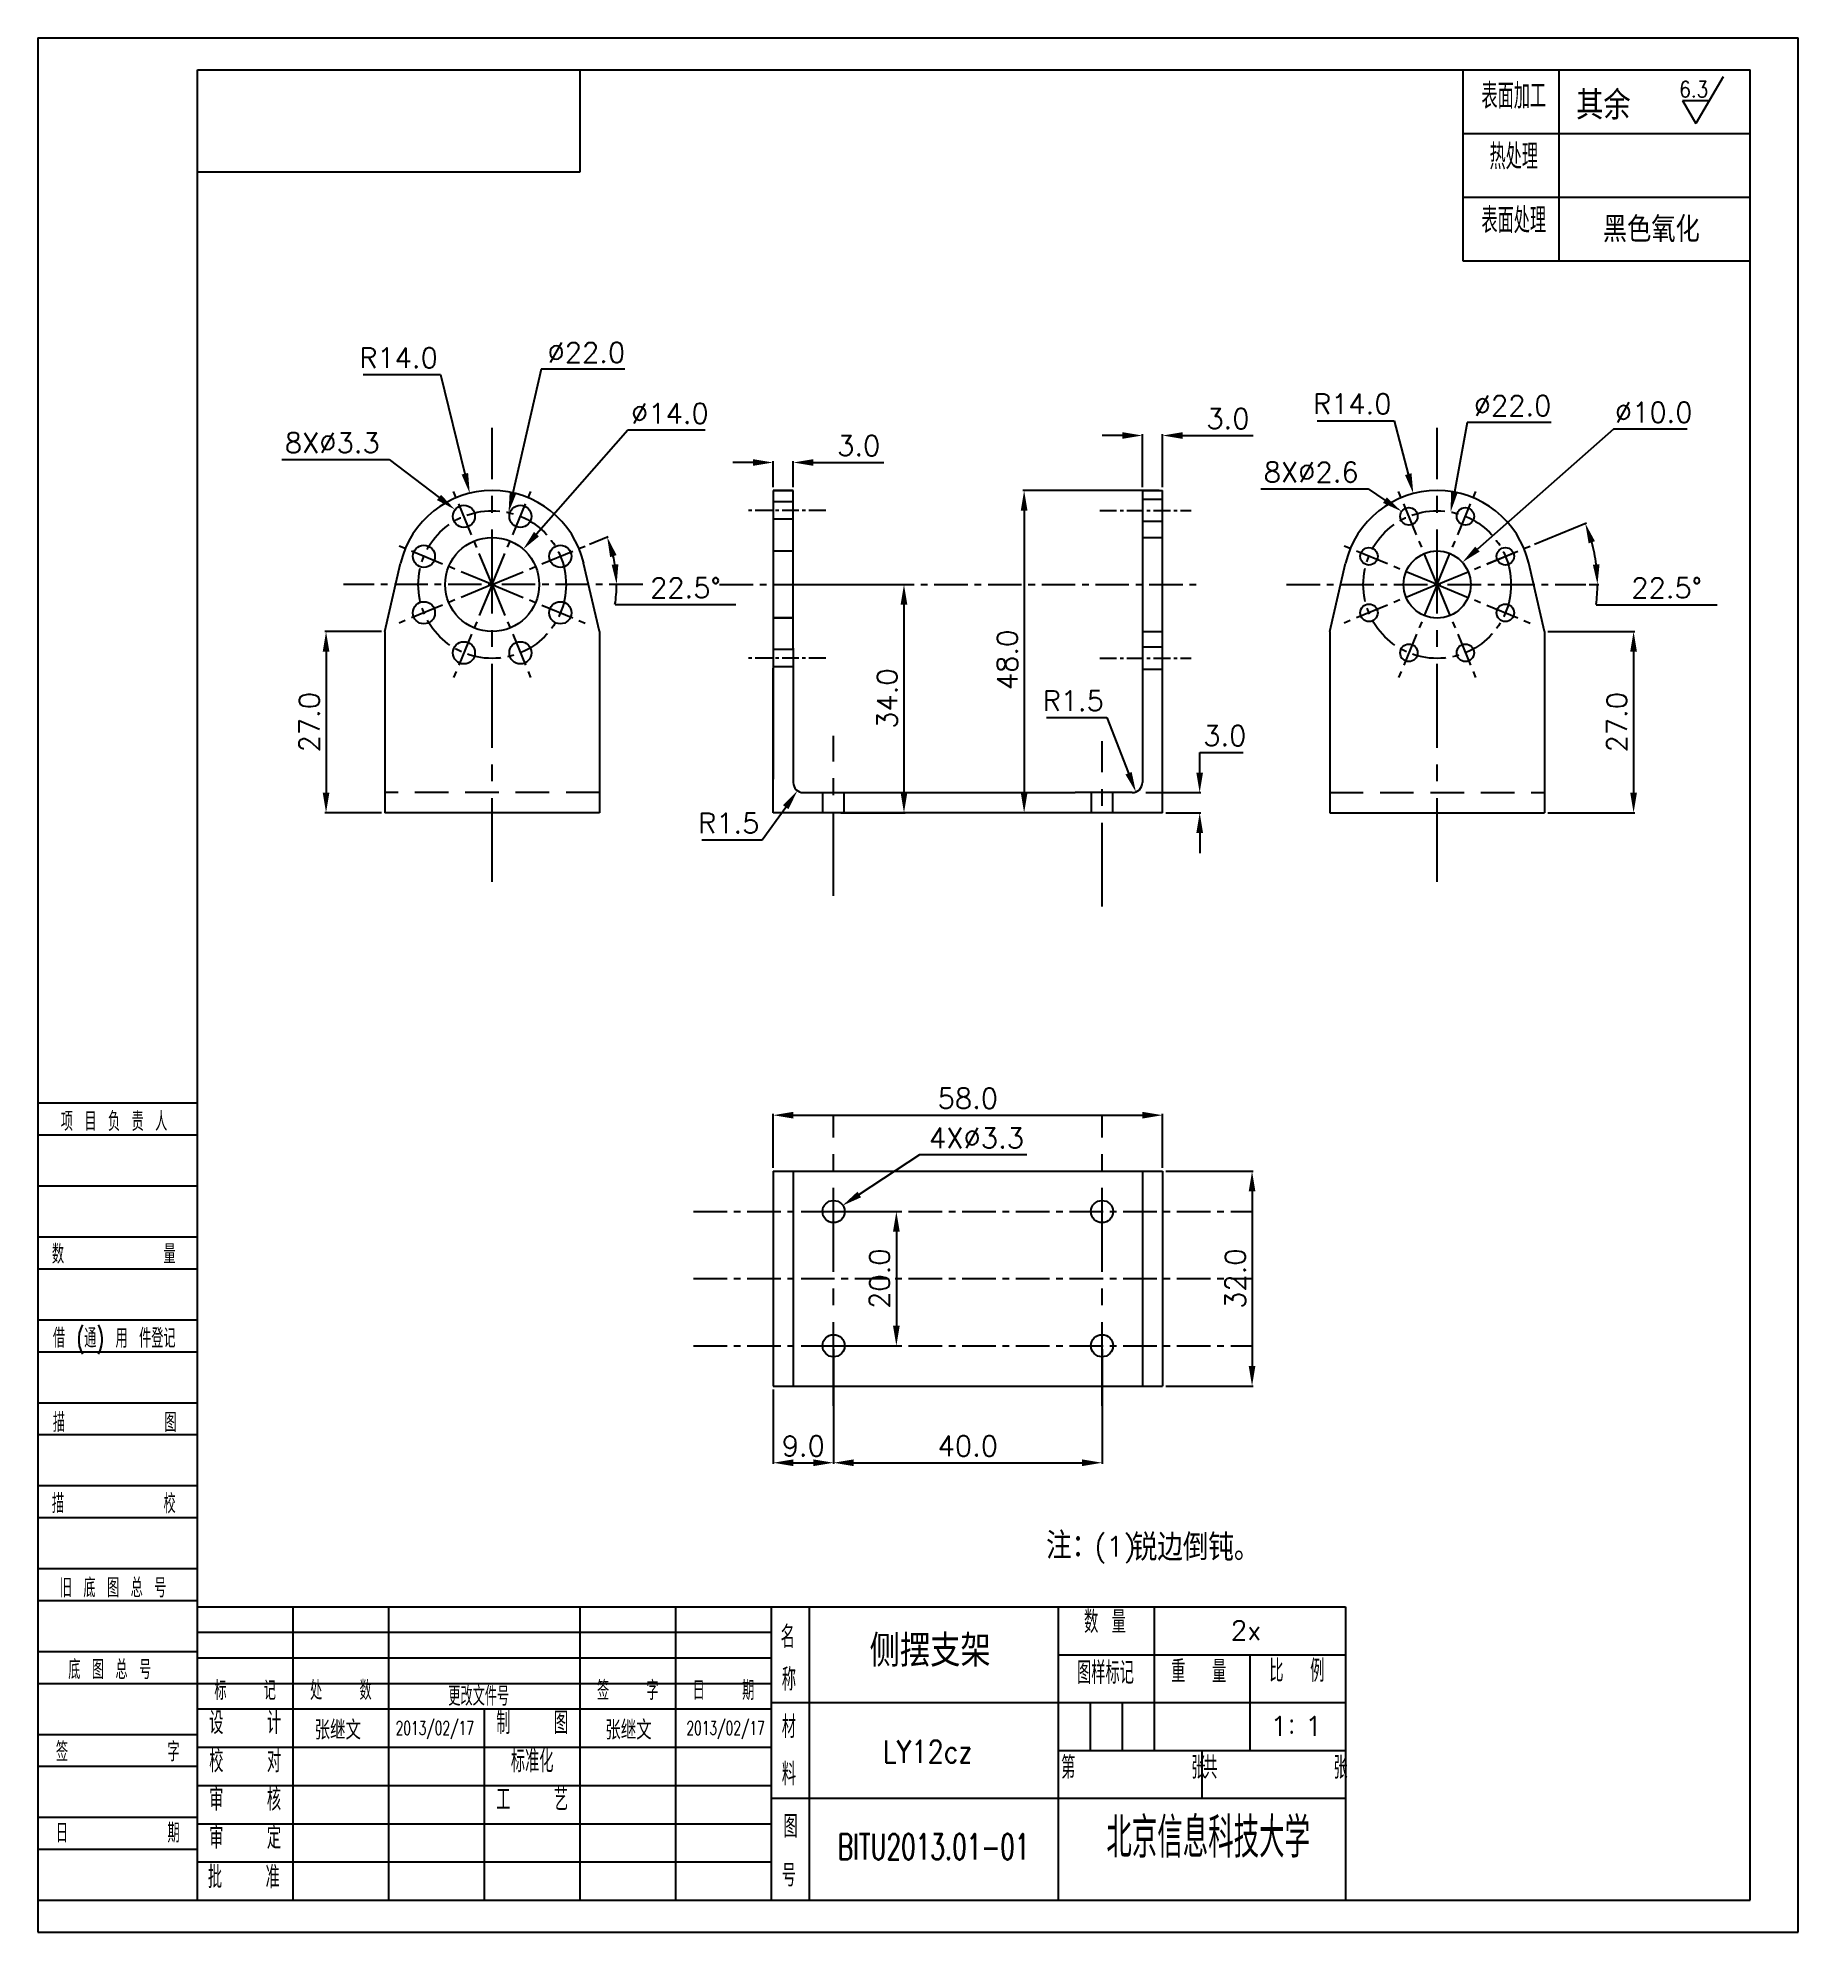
# Model space of a CAD drawing. Extents: x 2854 to 5858, y -1165 to 723.
# Drawn here: x 3763.9 to 4026.1, y -1165.2 to -883 of the extents above; entities that cross this region are included whole.
import ezdxf
from ezdxf.enums import TextEntityAlignment as Align

# ---------------------------------------------------------------- set-up
doc = ezdxf.new("R2010")
doc.units = 0
doc.header["$MEASUREMENT"] = 0
doc.linetypes.add('PF_CENTER', pattern=[2, 1.25, -0.25, 0.25, -0.25])
doc.linetypes.add('PF_DASHED', pattern=[0.75, 0.5, -0.25])
doc.layers.get('0').update_dxf_attribs({"linetype": 'CONTINUOUS'})
doc.layers.get('DEFPOINTS').update_dxf_attribs({"linetype": 'CONTINUOUS'})
for name, color, linetype in [('1', 1, 'CONTINUOUS'), ('SMPEN_CENTER', 4, 'PF_CENTER'), ('SMPEN_DASHED', 2, 'PF_DASHED'), ('SMPEN_DIM', 3, 'CONTINUOUS'), ('SMPEN_HATCH', 6, 'CONTINUOUS'), ('SMPEN_TEXT', 6, 'CONTINUOUS'), ('SMPEN_THICK', 7, 'CONTINUOUS')]:
    doc.layers.add(name, color=color, linetype=linetype)
doc.styles.get("Standard").update_dxf_attribs({"font": 'txt.shx', "bigfont": 'hshztxt.shx'})
doc.styles.add('STYLE1', font='complex.shx', dxfattribs={"bigfont": 'hzdx.shx'})
doc.dimstyles.get("Standard").update_dxf_attribs({"dimtxt": 3, "dimasz": 3, "dimexe": 0.18, "dimexo": 0.5, "dimgap": 1, "dimtad": 1, "dimtoh": 1, "dimdec": 1, "dimzin": 0, "dimdsep": 46, "dimtxsty": 'Standard', "dimcen": 0, "dimadec": 1, "dimazin": 0, "dimtfac": 1, "dimtdec": 1, "dimtofl": 0, "dimtmove": 0, "dimatfit": 3, "dimfxl": 0, "dimtolj": 1, "dimtzin": 0, "dimarcsym": 0})
doc.dimstyles.new('STANDARD$0', dxfattribs={"dimtxt": 3, "dimasz": 3, "dimexe": 0.18, "dimexo": 0.5, "dimgap": 1, "dimtad": 1, "dimtoh": 1, "dimdec": 1, "dimzin": 0, "dimdsep": 46, "dimtxsty": 'Standard', "dimcen": 0, "dimadec": 1, "dimazin": 0, "dimtfac": 1, "dimtdec": 1, "dimtofl": 0, "dimtmove": 0, "dimatfit": 3, "dimfxl": 0, "dimtolj": 1, "dimtzin": 0, "dimarcsym": 0})

msp = doc.modelspace()

# ---------------------------------------------------------------- texts
at = {"color": 6, "width": 0.67}
for s, height, p in [('数 量', 3.325, (3922.89, -1121.61)), ('图样标记', 3.325, (3922.97, -1129.18)), ('重  量', 3.325, (3936.85, -1128.99)), ('比  例', 3.325, (3951.47, -1128.89)), ('标   记', 2.85, (3794.82, -1131.43)), ('处   数', 2.85, (3809.07, -1131.43)), ('签   字', 2.85, (3851.82, -1131.43)), ('日   期', 2.85, (3866.07, -1131.43)), ('设   计', 3.325, (3794.82, -1136.65)), ('制   图', 3.325, (3837.57, -1136.65)), ('校   对', 3.325, (3794.82, -1142.35)), ('标准化', 3.325, (3837.57, -1142.35)), ('第        张', 3.325, (3927.11, -1143.31)), ('共        张', 3.325, (3948.3, -1143.31)), ('审   核', 3.325, (3794.82, -1148.05)), ('工   艺', 3.325, (3837.57, -1148.05)), ('审   定', 3.325, (3794.82, -1153.75)), ('批   准', 3.325, (3794.62, -1159.61))]:
    msp.add_text(s, height=height, dxfattribs=at).set_placement(p, align=Align.BOTTOM_CENTER)
at = {"color": 6}
for s, height, width, p in [('名', 3.33, 0.67, (3874.58, -1122.86)), ('称', 3.33, 0.67, (3874.76, -1129.18)), ('更改文件号', 2.85, 0.67, (3825.08, -1131.43)), ('材', 3.33, 0.667, (3874.76, -1136.23)), ('料', 3.33, 0.67, (3874.76, -1143.29)), ('图', 3.33, 0.67, (3875, -1151.07)), ('号', 3.33, 0.67, (3874.76, -1158.36))]:
    msp.add_text(s, height=height, dxfattribs=dict(at, width=width)).set_placement(p)
at = {"layer": 'SMPEN_DIM', "style": 'STYLE1'}
for s, height, p in [('其余', 4.275, (3997.13, -892.79)), ('黑色氧化', 3.8, (4004.27, -911.33))]:
    msp.add_text(s, height=height, dxfattribs=at).set_placement(p, align=Align.MIDDLE)
at = {"layer": 'SMPEN_DIM', "width": 0.85}
msp.add_text('6.3', height=2.375, dxfattribs=at).set_placement((4010.59, -890.66), align=Align.MIDDLE)
at = {"layer": 'SMPEN_DIM'}
for s, height, p in [('注：', 4, (3917.93, -1107.37)), ('(1)', 3, (3924.38, -1107.93)), ('锐边倒钝。', 4, (3936.39, -1107.64))]:
    msp.add_text(s, height=height, dxfattribs=at).set_placement(p, align=Align.MIDDLE)
at = {"layer": 'SMPEN_DIM', "ltscale": 8}
for s, p in [('2x', (3943.9, -1120.21)), ('1：1', (3951.38, -1134.47))]:
    msp.add_text(s, height=2.85, dxfattribs=at).set_placement(p, align=Align.MIDDLE)
for s, height, width, p in [('张继文', 2.85, 0.85, (3808.62, -1134.9)), ('2013/02/17', 2, 0.6667, (3823.06, -1134.9)), ('张继文', 2.85, 0.85, (3851.92, -1134.9)), ('2013/02/17', 2, 0.6667, (3866.38, -1134.9)), ('LY12cz', 3.325, 0.85, (3896.46, -1138.27)), ('BITU2013.01-01', 3.8, 0.6667, (3897.36, -1152.43))]:
    msp.add_text(s, height=height, dxfattribs=dict(at, width=width)).set_placement(p, align=Align.MIDDLE)
at = {"layer": 'SMPEN_HATCH'}
msp.add_text('侧摆支架', height=4.75, dxfattribs=at).set_placement((3896.85, -1123), align=Align.MIDDLE)
at = {"layer": 'SMPEN_TEXT', "width": 0.667}
msp.add_text('北京信息科技大学', height=5.985, dxfattribs=at).set_placement((3938.27, -1155.86), align=Align.BOTTOM_CENTER)

# ---------------------------------------------------------------- blocks, each defined once
blk = doc.blocks.new('ADDBOX')
for p, q in [((0, 125), (0, 0)), ((0, 125), (25, 125)), ((25, 0), (25, 125))]:
    blk.add_line(p, q)
at = {"color": 1}
for p, q in [((0, 120), (25, 120)), ((0, 99), (25, 99)), ((0, 86), (25, 86)), ((0, 73), (25, 73)), ((0, 60), (25, 60)), ((0, 47), (25, 47)), ((0, 21), (25, 21)), ((0, 8), (25, 8))]:
    blk.add_line(p, q, dxfattribs=at)
for points in [[(0, 112), (25, 112)], [(0, 34), (25, 34)]]:
    blk.add_lwpolyline(points, dxfattribs=at)
for points in [[(0, 104), (25, 104)], [(0, 91), (25, 91)], [(0, 78), (25, 78)], [(0, 65), (25, 65)], [(0, 52), (25, 52)], [(0, 39), (25, 39)], [(0, 26), (25, 26)], [(0, 13), (25, 13)], [(0, 0), (25, 0)]]:
    blk.add_lwpolyline(points)
at = {"color": 1, "width": 0.67}
for s, p in [('项 目 负 责 人', (3.58, 120.61)), ('数        量', (2.2, 99.8)), ('借 (通) 用 件登记', (2.35, 86.62)), ('描        图', (2.35, 73.41)), ('描        校', (2.2, 60.68)), ('旧 底 图 总 号', (3.43, 47.48)), (' 底 图 总 号', (2.97, 34.66)), ('签        字', (2.82, 21.77)), ('日        期', (2.82, 9.04))]:
    blk.add_text(s, height=3, dxfattribs=at).set_placement(p)
at = {"color": 1, "ltscale": 20, "width": 0.67}
blk.add_attdef('PRJMANAGER', text='', height=3.5, dxfattribs=at).set_placement((1.5, 113), align=Align.BOTTOM_LEFT)
at = {"color": 1, "width": 0.67}
for tag, p in [('NUM', (1.5, 92)), ('DRAFTER', (1.5, 66)), ('DVERI', (1.5, 53)), ('OLDDRAWNO', (1.5, 40)), ('DRAWNO', (1.5, 27)), ('SIGNER', (1.5, 14)), ('DATE', (1.5, 1))]:
    blk.add_attdef(tag, text='', height=3.5, dxfattribs=at).set_placement(p, align=Align.BOTTOM_LEFT)
blk = doc.blocks.new('ADDBOX3')
at = {"layer": 'SMPEN_THICK', "ltscale": 8}
for p, q in [((-45, -30), (-45, 0)), ((-30, 0), (-30, -30)), ((-45, -10), (0, -10)), ((-45, -20), (0, -20)), ((0, -30), (-45, -30))]:
    blk.add_line(p, q, dxfattribs=at)
at = {"layer": 'SMPEN_TEXT', "ltscale": 8, "width": 0.667}
for s, p in [('表面加工', (-37.05, -7.32)), ('热处理', (-37.05, -16.82)), ('表面处理', (-37.05, -26.82))]:
    blk.add_text(s, height=4, dxfattribs=at).set_placement(p, align=Align.BOTTOM_CENTER)
at = {"layer": 'SMPEN_TEXT', "ltscale": 8}
for tag, p in [('HEATTREATMENT', (-15.54, -17.14)), ('SURFACETREATMENT', (-13.33, -26.97))]:
    blk.add_attdef(tag, text='', height=3.5, dxfattribs=at).set_placement(p, align=Align.BOTTOM_CENTER)
blk = doc.blocks.new('*D257')
at = {"layer": 'DEFPOINTS', "color": 0, "ltscale": 10}
for p in [(3931.46, -950.41), (3910.85, -998.43), (3931.46, -998.43)]:
    blk.add_point(p, dxfattribs=at)
at = {"layer": 'SMPEN_DIM', "color": 0, "lineweight": -2, "ltscale": 10}
for p, q in [((3930.96, -950.41), (3910.67, -950.41)), ((3910.85, -953.41), (3910.85, -995.43)), ((3930.96, -998.43), (3910.67, -998.43))]:
    blk.add_line(p, q, dxfattribs=at)
at = {"layer": 'SMPEN_DIM', "color": 0, "ltscale": 10}
for points in [[(3910.35, -953.41), (3911.35, -953.41), (3910.85, -950.41)], [(3910.35, -995.43), (3911.35, -995.43), (3910.85, -998.43)]]:
    blk.add_solid(points, dxfattribs=at)
at = {"layer": 'SMPEN_DIM', "color": 0, "ltscale": 10, "insert": (3908.35, -975.66), "char_height": 3, "attachment_point": 5, "rotation": 90}
blk.add_mtext('\\A1;48.0', dxfattribs=at)
blk = doc.blocks.new('*D258')
at = {"layer": 'DEFPOINTS', "color": 0, "ltscale": 10}
for p in [(3988.37, -971.43), (3988.37, -998.43), (4001.63, -998.43)]:
    blk.add_point(p, dxfattribs=at)
at = {"layer": 'SMPEN_DIM', "color": 0, "lineweight": -2, "ltscale": 10}
for p, q in [((3988.87, -971.43), (4001.81, -971.43)), ((4001.63, -974.43), (4001.63, -995.43)), ((3988.87, -998.43), (4001.81, -998.43))]:
    blk.add_line(p, q, dxfattribs=at)
at = {"layer": 'SMPEN_DIM', "color": 0, "ltscale": 10}
for points in [[(4001.13, -974.43), (4002.13, -974.43), (4001.63, -971.43)], [(4001.13, -995.43), (4002.13, -995.43), (4001.63, -998.43)]]:
    blk.add_solid(points, dxfattribs=at)
at = {"layer": 'SMPEN_DIM', "color": 0, "ltscale": 10, "insert": (3999.13, -984.93), "char_height": 3, "attachment_point": 5, "rotation": 90}
blk.add_mtext('\\A1;27.0', dxfattribs=at)
blk = doc.blocks.new('*D259')
at = {"layer": 'DEFPOINTS', "color": 0, "ltscale": 10}
for p in [(3976.12, -961.13), (3968.62, -967.74)]:
    blk.add_point(p, dxfattribs=at)
at = {"layer": 'SMPEN_DIM', "color": 0, "lineweight": -2, "ltscale": 10}
for p, q in [((3998.63, -941.28), (3978.37, -959.14)), ((4009.63, -941.28), (3998.63, -941.28))]:
    blk.add_line(p, q, dxfattribs=at)
at = {"layer": 'SMPEN_DIM', "color": 0, "ltscale": 10}
blk.add_solid([(3978.04, -958.77), (3978.7, -959.52), (3976.12, -961.13)], dxfattribs=at)
at = {"layer": 'SMPEN_DIM', "color": 0, "ltscale": 10, "insert": (4004.63, -938.78), "char_height": 3, "attachment_point": 5}
blk.add_mtext('\\A1;∅10.0', dxfattribs=at)
blk = doc.blocks.new('*D260')
at = {"layer": 'DEFPOINTS', "color": 0, "ltscale": 10}
for p in [(3986.4, -958.62), (3995.43, -958.25), (3949.93, -964.43), (3972.37, -964.43), (3994.5, -964.43)]:
    blk.add_point(p, dxfattribs=at)
at = {"layer": 'SMPEN_DIM', "color": 0, "lineweight": -2, "ltscale": 10}
for p, q in [((3986.87, -958.43), (3994.6, -955.23)), ((3995, -964.43), (3996.43, -964.43)), ((3996.06, -967.43), (4014.06, -967.43))]:
    blk.add_line(p, q, dxfattribs=at)
for start, end in [(7.2037, 15.2963), (352.7963, 0)]:
    blk.add_arc((3972.37, -964.43), 23.88, start, end, dxfattribs=at)
at = {"layer": 'SMPEN_DIM', "color": 0, "ltscale": 10}
for points in [[(3994.93, -958.3), (3995.87, -957.97), (3994.43, -955.3)], [(3996.56, -961.41), (3995.56, -961.47), (3996.25, -964.43)]]:
    blk.add_solid(points, dxfattribs=at)
at = {"layer": 'SMPEN_DIM', "color": 0, "ltscale": 10, "insert": (4006.56, -964.93), "char_height": 3, "attachment_point": 5}
blk.add_mtext('\\A1;22.5°', dxfattribs=at)
blk = doc.blocks.new('*D261')
at = {"layer": 'DEFPOINTS', "color": 0, "ltscale": 10}
for p in [(3974.38, -953.62), (3970.36, -975.25)]:
    blk.add_point(p, dxfattribs=at)
at = {"layer": 'SMPEN_DIM', "color": 0, "lineweight": -2, "ltscale": 10}
for p, q in [((3976.86, -940.28), (3974.93, -950.67)), ((3989.36, -940.28), (3976.86, -940.28))]:
    blk.add_line(p, q, dxfattribs=at)
at = {"layer": 'SMPEN_DIM', "color": 0, "ltscale": 10}
blk.add_solid([(3974.44, -950.58), (3975.42, -950.76), (3974.38, -953.62)], dxfattribs=at)
at = {"layer": 'SMPEN_DIM', "color": 0, "ltscale": 10, "insert": (3983.61, -937.78), "char_height": 3, "attachment_point": 5}
blk.add_mtext('\\A1;∅22.0', dxfattribs=at)
blk = doc.blocks.new('*D262')
at = {"layer": 'DEFPOINTS', "color": 0, "ltscale": 10}
for p in [(3836.23, -959.18), (3826.98, -969.69)]:
    blk.add_point(p, dxfattribs=at)
at = {"layer": 'SMPEN_DIM', "color": 0, "lineweight": -2, "ltscale": 10}
for p, q in [((3851.83, -941.44), (3838.21, -956.92)), ((3863.33, -941.44), (3851.83, -941.44))]:
    blk.add_line(p, q, dxfattribs=at)
at = {"layer": 'SMPEN_DIM', "color": 0, "ltscale": 10}
blk.add_solid([(3837.84, -956.59), (3838.59, -957.25), (3836.23, -959.18)], dxfattribs=at)
at = {"layer": 'SMPEN_DIM', "color": 0, "ltscale": 10, "insert": (3858.08, -938.94), "char_height": 3, "attachment_point": 5}
blk.add_mtext('\\A1;∅14.0', dxfattribs=at)
blk = doc.blocks.new('*D263')
at = {"layer": 'DEFPOINTS', "color": 0, "ltscale": 10}
for p in [(3826.08, -953.27), (3828.71, -955.27)]:
    blk.add_point(p, dxfattribs=at)
at = {"layer": 'SMPEN_DIM', "color": 0, "lineweight": -2, "ltscale": 10}
for p, q in [((3800.29, -945.82), (3816.29, -945.82)), ((3816.29, -945.82), (3823.7, -951.46))]:
    blk.add_line(p, q, dxfattribs=at)
at = {"layer": 'SMPEN_DIM', "color": 0, "ltscale": 10}
blk.add_solid([(3824, -951.06), (3823.39, -951.85), (3826.08, -953.27)], dxfattribs=at)
at = {"layer": 'SMPEN_DIM', "color": 0, "ltscale": 10, "insert": (3807.79, -943.32), "char_height": 3, "attachment_point": 5}
blk.add_mtext('\\A1;8X%%c3.3', dxfattribs=at)
blk = doc.blocks.new('*D264')
at = {"layer": 'DEFPOINTS', "color": 0, "ltscale": 10}
for p in [(3834.05, -953.71), (3829.17, -975.16)]:
    blk.add_point(p, dxfattribs=at)
at = {"layer": 'SMPEN_DIM', "color": 0, "lineweight": -2, "ltscale": 10}
for p, q in [((3838.89, -932.37), (3834.71, -950.78)), ((3851.39, -932.37), (3838.89, -932.37))]:
    blk.add_line(p, q, dxfattribs=at)
at = {"layer": 'SMPEN_DIM', "color": 0, "ltscale": 10}
blk.add_solid([(3834.22, -950.67), (3835.2, -950.89), (3834.05, -953.71)], dxfattribs=at)
at = {"layer": 'SMPEN_DIM', "color": 0, "ltscale": 10, "insert": (3845.64, -929.87), "char_height": 3, "attachment_point": 5}
blk.add_mtext('\\A1;∅22.0', dxfattribs=at)
blk = doc.blocks.new('*D265')
at = {"layer": 'DEFPOINTS', "color": 0, "ltscale": 10}
for p in [(3876.46, -964.41), (3883.06, -998.43), (3892.95, -998.43)]:
    blk.add_point(p, dxfattribs=at)
at = {"layer": 'SMPEN_DIM', "color": 0, "lineweight": -2, "ltscale": 10}
for p, q in [((3876.96, -964.41), (3893.13, -964.41)), ((3892.95, -967.41), (3892.95, -995.43)), ((3883.56, -998.43), (3893.13, -998.43))]:
    blk.add_line(p, q, dxfattribs=at)
at = {"layer": 'SMPEN_DIM', "color": 0, "ltscale": 10}
for points in [[(3892.45, -967.41), (3893.45, -967.41), (3892.95, -964.41)], [(3892.45, -995.43), (3893.45, -995.43), (3892.95, -998.43)]]:
    blk.add_solid(points, dxfattribs=at)
at = {"layer": 'SMPEN_DIM', "color": 0, "ltscale": 10, "insert": (3890.45, -981.42), "char_height": 3, "attachment_point": 5, "rotation": 90}
blk.add_mtext('\\A1;34.0', dxfattribs=at)
blk = doc.blocks.new('*D266')
at = {"layer": 'DEFPOINTS', "color": 0, "ltscale": 10}
for p in [(3845.64, -958.62), (3849.52, -959.63), (3809.48, -964.43), (3831.61, -964.43), (3854.04, -964.43)]:
    blk.add_point(p, dxfattribs=at)
at = {"layer": 'SMPEN_DIM', "color": 0, "lineweight": -2, "ltscale": 10}
for p, q in [((3846.1, -958.43), (3848.91, -957.27)), ((3849.91, -967.42), (3867.91, -967.42))]:
    blk.add_line(p, q, dxfattribs=at)
for start, end in [(9.2792, 13.2208), (350.7208, 0)]:
    blk.add_arc((3831.61, -964.43), 18.54, start, end, dxfattribs=at)
at = {"layer": 'SMPEN_DIM', "color": 0, "ltscale": 10}
for points in [[(3849.18, -960.35), (3850.14, -960.04), (3848.74, -957.34)], [(3850.41, -961.4), (3849.41, -961.48), (3850.15, -964.43)]]:
    blk.add_solid(points, dxfattribs=at)
at = {"layer": 'SMPEN_DIM', "color": 0, "ltscale": 10, "insert": (3860.41, -964.92), "char_height": 3, "attachment_point": 5}
blk.add_mtext('\\A1;22.5°', dxfattribs=at)
blk = doc.blocks.new('*D267')
at = {"layer": 'DEFPOINTS', "color": 0, "ltscale": 10}
for p in [(3876.46, -946.25), (3873.46, -950.41), (3876.46, -950.41)]:
    blk.add_point(p, dxfattribs=at)
at = {"layer": 'SMPEN_DIM', "color": 0, "lineweight": -2, "ltscale": 10}
for p, q in [((3870.46, -946.25), (3867.46, -946.25)), ((3873.46, -949.91), (3873.46, -946.07)), ((3876.46, -949.91), (3876.46, -946.07)), ((3879.46, -946.25), (3889.96, -946.25))]:
    blk.add_line(p, q, dxfattribs=at)
at = {"layer": 'SMPEN_DIM', "color": 0, "ltscale": 10}
for points in [[(3870.46, -945.75), (3870.46, -946.75), (3873.46, -946.25)], [(3879.46, -945.75), (3879.46, -946.75), (3876.46, -946.25)]]:
    blk.add_solid(points, dxfattribs=at)
at = {"layer": 'SMPEN_DIM', "color": 0, "ltscale": 10, "insert": (3886.21, -943.75), "char_height": 3, "attachment_point": 5}
blk.add_mtext('\\A1;3.0', dxfattribs=at)
blk = doc.blocks.new('*D268')
at = {"layer": 'DEFPOINTS', "color": 0, "ltscale": 10}
for p in [(3931.46, -942.23), (3928.46, -950.41), (3931.46, -950.41)]:
    blk.add_point(p, dxfattribs=at)
at = {"layer": 'SMPEN_DIM', "color": 0, "lineweight": -2, "ltscale": 10}
for p, q in [((3925.46, -942.23), (3922.46, -942.23)), ((3928.46, -949.91), (3928.46, -942.05)), ((3931.46, -949.91), (3931.46, -942.05)), ((3934.46, -942.23), (3944.96, -942.23))]:
    blk.add_line(p, q, dxfattribs=at)
at = {"layer": 'SMPEN_DIM', "color": 0, "ltscale": 10}
for points in [[(3925.46, -941.73), (3925.46, -942.73), (3928.46, -942.23)], [(3934.46, -941.73), (3934.46, -942.73), (3931.46, -942.23)]]:
    blk.add_solid(points, dxfattribs=at)
at = {"layer": 'SMPEN_DIM', "color": 0, "ltscale": 10, "insert": (3941.21, -939.73), "char_height": 3, "attachment_point": 5}
blk.add_mtext('\\A1;3.0', dxfattribs=at)
blk = doc.blocks.new('*D269')
at = {"layer": 'DEFPOINTS', "color": 0, "ltscale": 10}
for p in [(3928.46, -995.43), (3937, -995.43), (3931.46, -998.43)]:
    blk.add_point(p, dxfattribs=at)
at = {"layer": 'SMPEN_DIM', "color": 0, "lineweight": -2, "ltscale": 10}
for p, q in [((3937, -992.43), (3937, -989.43)), ((3937, -989.43), (3943.5, -989.43)), ((3928.96, -995.43), (3937.18, -995.43)), ((3931.96, -998.43), (3937.18, -998.43)), ((3937, -1001.43), (3937, -1004.43))]:
    blk.add_line(p, q, dxfattribs=at)
at = {"layer": 'SMPEN_DIM', "color": 0, "ltscale": 10}
for points in [[(3936.5, -992.43), (3937.5, -992.43), (3937, -995.43)], [(3936.5, -1001.43), (3937.5, -1001.43), (3937, -998.43)]]:
    blk.add_solid(points, dxfattribs=at)
at = {"layer": 'SMPEN_DIM', "color": 0, "ltscale": 10, "insert": (3940.75, -986.93), "char_height": 3, "attachment_point": 5}
blk.add_mtext('\\A1;3.0', dxfattribs=at)
blk = doc.blocks.new('*D471')
at = {"layer": 'DEFPOINTS', "color": 0, "ltscale": 10}
for p in [(3967.08, -953.54), (3969.24, -955)]:
    blk.add_point(p, dxfattribs=at)
at = {"layer": 'SMPEN_DIM', "color": 0, "lineweight": -2, "ltscale": 10}
for p, q in [((3946.11, -950.19), (3962.11, -950.19)), ((3962.11, -950.19), (3964.59, -951.87))]:
    blk.add_line(p, q, dxfattribs=at)
at = {"layer": 'SMPEN_DIM', "color": 0, "ltscale": 10}
blk.add_solid([(3964.87, -951.45), (3964.31, -952.28), (3967.08, -953.54)], dxfattribs=at)
at = {"layer": 'SMPEN_DIM', "color": 0, "ltscale": 10, "insert": (3953.61, -947.69), "char_height": 3, "attachment_point": 5}
blk.add_mtext('\\A1;8X∅2.6', dxfattribs=at)
blk = doc.blocks.new('*D699')
at = {"layer": 'DEFPOINTS', "color": 0, "ltscale": 10}
for p in [(3882.46, -1077.82), (3873.46, -1083.82), (3882.46, -1095.24)]:
    blk.add_point(p, dxfattribs=at)
at = {"layer": 'SMPEN_DIM', "color": 0, "lineweight": -2, "ltscale": 10}
for p, q in [((3882.46, -1078.32), (3882.46, -1095.42)), ((3873.46, -1084.32), (3873.46, -1095.42)), ((3876.46, -1095.24), (3879.46, -1095.24))]:
    blk.add_line(p, q, dxfattribs=at)
at = {"layer": 'SMPEN_DIM', "color": 0, "ltscale": 10}
for points in [[(3876.46, -1094.74), (3876.46, -1095.74), (3873.46, -1095.24)], [(3879.46, -1094.74), (3879.46, -1095.74), (3882.46, -1095.24)]]:
    blk.add_solid(points, dxfattribs=at)
at = {"layer": 'SMPEN_DIM', "color": 0, "ltscale": 10, "insert": (3877.96, -1092.74), "char_height": 3, "attachment_point": 5}
blk.add_mtext('\\A1;9.0', dxfattribs=at)
blk = doc.blocks.new('*D700')
at = {"layer": 'DEFPOINTS', "color": 0, "ltscale": 10}
for p in [(3883.79, -1056.94), (3881.12, -1058.7)]:
    blk.add_point(p, dxfattribs=at)
at = {"layer": 'SMPEN_DIM', "color": 0, "lineweight": -2, "ltscale": 10}
for p, q in [((3895.26, -1049.37), (3886.3, -1055.29)), ((3911.26, -1049.37), (3895.26, -1049.37))]:
    blk.add_line(p, q, dxfattribs=at)
at = {"layer": 'SMPEN_DIM', "color": 0, "ltscale": 10}
blk.add_solid([(3886.02, -1054.87), (3886.57, -1055.7), (3883.79, -1056.94)], dxfattribs=at)
at = {"layer": 'SMPEN_DIM', "color": 0, "ltscale": 10, "insert": (3903.76, -1046.87), "char_height": 3, "attachment_point": 5}
blk.add_mtext('\\A1;4X%%c3.3', dxfattribs=at)
blk = doc.blocks.new('*D701')
at = {"layer": 'DEFPOINTS', "color": 0, "ltscale": 10}
for p in [(3882.46, -1077.82), (3922.46, -1077.82), (3922.46, -1095.24)]:
    blk.add_point(p, dxfattribs=at)
at = {"layer": 'SMPEN_DIM', "color": 0, "lineweight": -2, "ltscale": 10}
for p, q in [((3882.46, -1078.32), (3882.46, -1095.42)), ((3922.46, -1078.32), (3922.46, -1095.42)), ((3885.46, -1095.24), (3919.46, -1095.24))]:
    blk.add_line(p, q, dxfattribs=at)
at = {"layer": 'SMPEN_DIM', "color": 0, "ltscale": 10}
for points in [[(3885.46, -1094.74), (3885.46, -1095.74), (3882.46, -1095.24)], [(3919.46, -1094.74), (3919.46, -1095.74), (3922.46, -1095.24)]]:
    blk.add_solid(points, dxfattribs=at)
at = {"layer": 'SMPEN_DIM', "color": 0, "ltscale": 10, "insert": (3902.46, -1092.74), "char_height": 3, "attachment_point": 5}
blk.add_mtext('\\A1;40.0', dxfattribs=at)
blk = doc.blocks.new('*D702')
at = {"layer": 'DEFPOINTS', "color": 0, "ltscale": 10}
for p in [(3881.46, -1057.82), (3881.46, -1077.82), (3891.82, -1077.82)]:
    blk.add_point(p, dxfattribs=at)
at = {"layer": 'SMPEN_DIM', "color": 0, "lineweight": -2, "ltscale": 10}
for p, q in [((3881.96, -1057.82), (3892, -1057.82)), ((3891.82, -1060.82), (3891.82, -1074.82)), ((3881.96, -1077.82), (3892, -1077.82))]:
    blk.add_line(p, q, dxfattribs=at)
at = {"layer": 'SMPEN_DIM', "color": 0, "ltscale": 10}
for points in [[(3891.32, -1060.82), (3892.32, -1060.82), (3891.82, -1057.82)], [(3891.32, -1074.82), (3892.32, -1074.82), (3891.82, -1077.82)]]:
    blk.add_solid(points, dxfattribs=at)
at = {"layer": 'SMPEN_DIM', "color": 0, "ltscale": 10, "insert": (3889.32, -1067.82), "char_height": 3, "attachment_point": 5, "rotation": 90}
blk.add_mtext('\\A1;20.0', dxfattribs=at)
blk = doc.blocks.new('*D703')
at = {"layer": 'DEFPOINTS', "color": 0, "ltscale": 10}
for p in [(3931.46, -1051.82), (3931.46, -1083.82), (3944.8, -1083.82)]:
    blk.add_point(p, dxfattribs=at)
at = {"layer": 'SMPEN_DIM', "color": 0, "lineweight": -2, "ltscale": 10}
for p, q in [((3931.96, -1051.82), (3944.98, -1051.82)), ((3944.8, -1054.82), (3944.8, -1080.82)), ((3931.96, -1083.82), (3944.98, -1083.82))]:
    blk.add_line(p, q, dxfattribs=at)
at = {"layer": 'SMPEN_DIM', "color": 0, "ltscale": 10}
for points in [[(3944.3, -1054.82), (3945.3, -1054.82), (3944.8, -1051.82)], [(3944.3, -1080.82), (3945.3, -1080.82), (3944.8, -1083.82)]]:
    blk.add_solid(points, dxfattribs=at)
at = {"layer": 'SMPEN_DIM', "color": 0, "ltscale": 10, "insert": (3942.3, -1067.82), "char_height": 3, "attachment_point": 5, "rotation": 90}
blk.add_mtext('\\A1;32.0', dxfattribs=at)
blk = doc.blocks.new('*D704')
at = {"layer": 'DEFPOINTS', "color": 0, "ltscale": 10}
for p in [(3931.46, -1043.47), (3873.46, -1051.82), (3931.46, -1051.82)]:
    blk.add_point(p, dxfattribs=at)
at = {"layer": 'SMPEN_DIM', "color": 0, "lineweight": -2, "ltscale": 10}
for p, q in [((3873.46, -1051.32), (3873.46, -1043.29)), ((3876.46, -1043.47), (3928.46, -1043.47)), ((3931.46, -1051.32), (3931.46, -1043.29))]:
    blk.add_line(p, q, dxfattribs=at)
at = {"layer": 'SMPEN_DIM', "color": 0, "ltscale": 10}
for points in [[(3876.46, -1042.97), (3876.46, -1043.97), (3873.46, -1043.47)], [(3928.46, -1042.97), (3928.46, -1043.97), (3931.46, -1043.47)]]:
    blk.add_solid(points, dxfattribs=at)
at = {"layer": 'SMPEN_DIM', "color": 0, "ltscale": 10, "insert": (3902.46, -1040.97), "char_height": 3, "attachment_point": 5}
blk.add_mtext('\\A1;58.0', dxfattribs=at)
blk = doc.blocks.new('*D750')
at = {"layer": 'DEFPOINTS', "color": 0, "ltscale": 10}
for p in [(3968.82, -950.89), (3972.37, -964.43)]:
    blk.add_point(p, dxfattribs=at)
at = {"layer": 'SMPEN_DIM', "color": 0, "lineweight": -2, "ltscale": 10}
for p, q in [((3954.48, -940.02), (3965.98, -940.02)), ((3965.98, -940.02), (3968.06, -947.99))]:
    blk.add_line(p, q, dxfattribs=at)
at = {"layer": 'SMPEN_DIM', "color": 0, "ltscale": 10}
blk.add_solid([(3968.55, -947.86), (3967.58, -948.11), (3968.82, -950.89)], dxfattribs=at)
at = {"layer": 'SMPEN_DIM', "color": 0, "ltscale": 10, "insert": (3959.73, -937.52), "char_height": 3, "attachment_point": 5}
blk.add_mtext('\\A1;R14.0', dxfattribs=at)
blk = doc.blocks.new('*D751')
at = {"layer": 'DEFPOINTS', "color": 0, "ltscale": 10}
for p in [(3828.27, -950.84), (3831.61, -964.43)]:
    blk.add_point(p, dxfattribs=at)
at = {"layer": 'SMPEN_DIM', "color": 0, "lineweight": -2, "ltscale": 10}
for p, q in [((3812.42, -933.16), (3823.92, -933.16)), ((3823.92, -933.16), (3827.55, -947.92))]:
    blk.add_line(p, q, dxfattribs=at)
at = {"layer": 'SMPEN_DIM', "color": 0, "ltscale": 10}
blk.add_solid([(3828.03, -947.81), (3827.06, -948.04), (3828.27, -950.84)], dxfattribs=at)
at = {"layer": 'SMPEN_DIM', "color": 0, "ltscale": 10, "insert": (3817.67, -930.66), "char_height": 3, "attachment_point": 5}
blk.add_mtext('\\A1;R14.0', dxfattribs=at)
blk = doc.blocks.new('*D752')
at = {"layer": 'DEFPOINTS', "color": 0, "ltscale": 10}
for p in [(3815.61, -971.43), (3806.87, -998.43), (3815.61, -998.43)]:
    blk.add_point(p, dxfattribs=at)
at = {"layer": 'SMPEN_DIM', "color": 0, "lineweight": -2, "ltscale": 10}
for p, q in [((3815.11, -971.43), (3806.69, -971.43)), ((3806.87, -974.43), (3806.87, -995.43)), ((3815.11, -998.43), (3806.69, -998.43))]:
    blk.add_line(p, q, dxfattribs=at)
at = {"layer": 'SMPEN_DIM', "color": 0, "ltscale": 10}
for points in [[(3806.37, -974.43), (3807.37, -974.43), (3806.87, -971.43)], [(3806.37, -995.43), (3807.37, -995.43), (3806.87, -998.43)]]:
    blk.add_solid(points, dxfattribs=at)
at = {"layer": 'SMPEN_DIM', "color": 0, "ltscale": 10, "insert": (3804.37, -984.93), "char_height": 3, "attachment_point": 5, "rotation": 90}
blk.add_mtext('\\A1;27.0', dxfattribs=at)
blk = doc.blocks.new('*D756')
at = {"layer": 'DEFPOINTS', "color": 0, "ltscale": 10}
for p in [(3877.08, -995.15), (3877.96, -993.93)]:
    blk.add_point(p, dxfattribs=at)
at = {"layer": 'SMPEN_DIM', "color": 0, "lineweight": -2, "ltscale": 10}
for p, q in [((3871.85, -1002.47), (3875.34, -997.59)), ((3862.85, -1002.47), (3871.85, -1002.47))]:
    blk.add_line(p, q, dxfattribs=at)
at = {"layer": 'SMPEN_DIM', "color": 0, "ltscale": 10}
blk.add_solid([(3874.93, -997.3), (3875.75, -997.88), (3877.08, -995.15)], dxfattribs=at)
at = {"layer": 'SMPEN_DIM', "color": 0, "ltscale": 10, "insert": (3866.85, -999.97), "char_height": 3, "attachment_point": 5}
blk.add_mtext('\\A1;R1.5', dxfattribs=at)
blk = doc.blocks.new('*D757')
at = {"layer": 'DEFPOINTS', "color": 0, "ltscale": 10}
for p in [(3926.96, -993.93), (3927.5, -995.33)]:
    blk.add_point(p, dxfattribs=at)
at = {"layer": 'SMPEN_DIM', "color": 0, "lineweight": -2, "ltscale": 10}
for p, q in [((3914.16, -984.24), (3923.16, -984.24)), ((3923.16, -984.24), (3926.41, -992.54))]:
    blk.add_line(p, q, dxfattribs=at)
at = {"layer": 'SMPEN_DIM', "color": 0, "ltscale": 10}
blk.add_solid([(3926.87, -992.35), (3925.94, -992.72), (3927.5, -995.33)], dxfattribs=at)
at = {"layer": 'SMPEN_DIM', "color": 0, "ltscale": 10, "insert": (3918.16, -981.74), "char_height": 3, "attachment_point": 5}
blk.add_mtext('\\A1;R1.5', dxfattribs=at)

# ---------------------------------------------------------------- dimensions: what is measured, and where the dimension line sits
at = {"layer": 'SMPEN_DIM', "ltscale": 10}
for p1, p2, picture, middle in [((3829.17, -975.16), (3834.05, -953.71), '*D264', (3845.64, -932.37)), ((3970.36, -975.25), (3974.38, -953.62), '*D261', (3983.61, -940.28)), ((3826.98, -969.69), (3836.23, -959.18), '*D262', (3858.08, -941.44)), ((3968.62, -967.74), (3976.12, -961.13), '*D259', (4004.63, -941.28))]:
    dim = msp.add_diameter_dim_2p(p1=p1, p2=p2, dimstyle='Standard', dxfattribs=at)
    dim.commit()
    dim.dimension.update_dxf_attribs({"geometry": picture, "text_midpoint": middle, "dimtype": 163})
for center, mpoint, picture, middle in [((3831.61, -964.43), (3828.27, -950.84), '*D751', (3817.67, -933.16)), ((3972.37, -964.43), (3968.82, -950.89), '*D750', (3959.73, -940.02))]:
    dim = msp.add_radius_dim(center=center, mpoint=mpoint, dimstyle='Standard', dxfattribs=at)
    dim.commit()
    dim.dimension.update_dxf_attribs({"geometry": picture, "text_midpoint": middle, "dimtype": 164})
for base, p1, p2, picture, middle in [((3931.46, -942.23), (3928.46, -950.41), (3931.46, -950.41), '*D268', (3941.21, -939.73)), ((3876.46, -946.25), (3873.46, -950.41), (3876.46, -950.41), '*D267', (3886.21, -943.75)), ((3882.46, -1095.24), (3873.46, -1083.82), (3882.46, -1077.82), '*D699', (3877.96, -1092.74)), ((3922.46, -1095.24), (3882.46, -1077.82), (3922.46, -1077.82), '*D701', (3902.46, -1092.74))]:
    dim = msp.add_linear_dim(base=base, p1=p1, p2=p2, dimstyle='STANDARD$0', dxfattribs=at)
    dim.commit()
    dim.dimension.update_dxf_attribs({"geometry": picture, "text_midpoint": middle})
for p1, p2, text, picture, middle in [((3828.71, -955.27), (3826.08, -953.27), '8X%%c3.3', '*D263', (3807.79, -945.82)), ((3881.12, -1058.7), (3883.79, -1056.94), '4X%%c3.3', '*D700', (3903.76, -1049.37))]:
    dim = msp.add_diameter_dim_2p(p1=p1, p2=p2, text=text, dimstyle='Standard', dxfattribs=at)
    dim.commit()
    dim.dimension.update_dxf_attribs({"geometry": picture, "text_midpoint": middle, "dimtype": 163})
dim = msp.add_diameter_dim_2p(p1=(3969.24, -955), p2=(3967.08, -953.54), text='8X<>', dimstyle='Standard', dxfattribs=at)
dim.commit()
dim.dimension.update_dxf_attribs({"geometry": '*D471', "text_midpoint": (3953.61, -947.69)})
for base, p1, p2, picture, middle in [((3910.85, -998.43), (3931.46, -950.41), (3931.46, -998.43), '*D257', (3910.85, -975.66)), ((3944.8, -1083.82), (3931.46, -1051.82), (3931.46, -1083.82), '*D703', (3944.8, -1067.82))]:
    dim = msp.add_linear_dim(base=base, p1=p1, p2=p2, angle=90, dimstyle='STANDARD$0', dxfattribs=at)
    dim.commit()
    dim.dimension.update_dxf_attribs({"geometry": picture, "text_midpoint": middle, "dimtype": 160})
for base, line1, line2, picture, middle in [((3995.43, -958.25), ((3949.93, -964.43), (3994.5, -964.43)), ((3972.37, -964.43), (3986.4, -958.62)), '*D260', (4006.56, -964.93)), ((3849.52, -959.63), ((3831.61, -964.43), (3845.64, -958.62)), ((3854.04, -964.43), (3809.48, -964.43)), '*D266', (3860.41, -964.92))]:
    dim = msp.add_angular_dim_2l(base=base, line1=line1, line2=line2, dimstyle='Standard', dxfattribs=at)
    dim.commit()
    dim.dimension.update_dxf_attribs({"geometry": picture, "text_midpoint": middle})
for base, p1, p2, picture, middle in [((3892.95, -998.43), (3876.46, -964.41), (3883.06, -998.43), '*D265', (3890.45, -981.42)), ((3806.87, -998.43), (3815.61, -971.43), (3815.61, -998.43), '*D752', (3804.37, -984.93)), ((4001.63, -998.43), (3988.37, -971.43), (3988.37, -998.43), '*D258', (3999.13, -984.93)), ((3937, -995.43), (3931.46, -998.43), (3928.46, -995.43), '*D269', (3940.75, -986.93)), ((3891.82, -1077.82), (3881.46, -1057.82), (3881.46, -1077.82), '*D702', (3889.32, -1067.82))]:
    dim = msp.add_linear_dim(base=base, p1=p1, p2=p2, angle=90, dimstyle='STANDARD$0', dxfattribs=at)
    dim.commit()
    dim.dimension.update_dxf_attribs({"geometry": picture, "text_midpoint": middle})
dim = msp.add_radius_dim(center=(3926.96, -993.93), mpoint=(3927.5, -995.33), dimstyle='Standard', override={"dimtmove": 1}, dxfattribs=at)
dim.commit()
dim.dimension.update_dxf_attribs({"geometry": '*D757', "text_midpoint": (3923.16, -984.24), "dimtype": 164})
dim = msp.add_radius_dim(center=(3877.96, -993.93), mpoint=(3877.08, -995.15), dimstyle='Standard', dxfattribs=at)
dim.commit()
dim.dimension.update_dxf_attribs({"geometry": '*D756', "text_midpoint": (3866.85, -999.97)})
dim = msp.add_linear_dim(base=(3931.46, -1043.47), p1=(3873.46, -1051.82), p2=(3931.46, -1051.82), dimstyle='STANDARD$0', dxfattribs=at)
dim.commit()
dim.dimension.update_dxf_attribs({"geometry": '*D704', "text_midpoint": (3902.46, -1043.47), "dimtype": 160})

# ---------------------------------------------------------------- linework, layer by layer
at = {"linetype": 'Continuous'}
for p, q in [((3787.7, -1160.4), (3787.7, -887.75)), ((4018.98, -1160.4), (4018.98, -887.75))]:
    msp.add_line(p, q, dxfattribs=at)
for p, q in [((3787.7, -887.75), (4018.98, -887.75)), ((3873.46, -950.41), (3876.46, -950.41)), ((3873.46, -950.41), (3875.46, -950.41)), ((3873.46, -950.41), (3873.46, -993.41)), ((3928.46, -957.41), (3930.46, -957.41)), ((3928.46, -957.41), (3931.46, -957.41)), ((3874.96, -959.41), (3876.46, -959.41)), ((3874.96, -959.41), (3875.46, -959.41)), ((3874.96, -969.41), (3875.46, -969.41)), ((3874.96, -969.41), (3875.46, -969.41)), ((3928.46, -971.41), (3930.46, -971.41)), ((3928.46, -971.41), (3931.46, -971.41)), ((3928.46, -978.41), (3928.46, -993.93)), ((3787.7, -1160.4), (4018.98, -1160.4))]:
    msp.add_line(p, q)
at = {"ltscale": 10}
for p, q in [((3876.46, -950.41), (3873.46, -950.41)), ((3876.46, -973.91), (3876.46, -950.41)), ((3876.46, -959.41), (3876.46, -954.91)), ((3815.61, -971.43), (3817.97, -961.26)), ((3847.61, -971.43), (3845.24, -961.26)), ((3873.46, -959.41), (3876.46, -959.41)), ((3956.37, -971.43), (3958.73, -961.26)), ((3988.37, -971.43), (3986.01, -961.26)), ((3876.46, -969.41), (3873.46, -969.41)), ((3815.61, -971.43), (3815.61, -998.43)), ((3847.61, -971.43), (3847.61, -998.43)), ((3956.37, -971.43), (3956.37, -998.43)), ((3988.37, -971.43), (3988.37, -998.43)), ((3876.46, -973.91), (3876.46, -993.93)), ((3873.46, -998.43), (3873.46, -976.91)), ((3880.86, -998.43), (3880.86, -995.43)), ((3884.06, -998.43), (3884.06, -995.43)), ((3920.86, -998.43), (3920.86, -995.43)), ((3924.06, -998.43), (3924.06, -995.43)), ((3847.61, -998.43), (3815.61, -998.43)), ((3956.37, -998.43), (3988.37, -998.43)), ((3873.46, -1051.82), (3931.46, -1051.82)), ((3873.46, -1051.82), (3873.46, -1083.82)), ((3876.46, -1051.82), (3876.46, -1083.82)), ((3928.46, -1051.82), (3928.46, -1083.82)), ((3931.46, -1051.82), (3931.46, -1083.82)), ((3873.46, -1083.82), (3931.46, -1083.82)), ((3958.7, -1116.7), (3958.7, -1160.4))]:
    msp.add_line(p, q, dxfattribs=at)
at = {"ltscale": 4}
for p, q in [((3928.46, -950.41), (3931.46, -950.41)), ((3873.46, -959.41), (3874.96, -959.41)), ((3873.46, -969.41), (3876.46, -969.41))]:
    msp.add_line(p, q, dxfattribs=at)
at = {"ltscale": 2}
for p, q in [((3928.46, -950.41), (3928.46, -978.41)), ((3931.46, -998.43), (3931.46, -950.41)), ((3876.46, -952.11), (3873.46, -952.11)), ((3931.46, -951.76), (3928.46, -951.76)), ((3876.46, -954.71), (3873.46, -954.71)), ((3931.46, -955.06), (3928.46, -955.06)), ((3876.46, -974.11), (3873.46, -974.11)), ((3931.46, -973.76), (3928.46, -973.76)), ((3876.46, -976.71), (3873.46, -976.71)), ((3928.46, -976.91), (3928.46, -978.41)), ((3931.46, -977.06), (3928.46, -977.06))]:
    msp.add_line(p, q, dxfattribs=at)
at = {"color": 7}
for p, q in [((3787.7, -1160.4), (3787.7, -1116.7)), ((3787.7, -1116.7), (3958.7, -1116.7)), ((3787.7, -1116.7), (3958.7, -1116.7)), ((3873.2, -1160.4), (3873.2, -1116.7)), ((3915.95, -1160.4), (3915.95, -1116.7)), ((3873.2, -1130.95), (3958.7, -1130.95)), ((3787.7, -1131.9), (3873.2, -1131.9)), ((3873.2, -1145.2), (3958.7, -1145.2))]:
    msp.add_line(p, q, dxfattribs=at)
at = {"color": 6}
for p, q in [((3801.95, -1160.4), (3801.95, -1116.7)), ((3816.2, -1160.4), (3816.2, -1116.7)), ((3844.7, -1160.4), (3844.7, -1116.7)), ((3858.95, -1160.4), (3858.95, -1116.7)), ((3878.9, -1160.4), (3878.9, -1116.7)), ((3930.2, -1116.7), (3930.2, -1138.08)), ((3787.7, -1120.5), (3873.2, -1120.5)), ((3787.7, -1124.3), (3873.2, -1124.3)), ((3944.45, -1123.83), (3944.45, -1138.08)), ((3787.7, -1128.1), (3873.2, -1128.1)), ((3920.7, -1130.95), (3920.7, -1138.08)), ((3925.45, -1130.95), (3925.45, -1138.08)), ((3830.45, -1160.4), (3830.45, -1131.9)), ((3787.7, -1137.6), (3873.2, -1137.6)), ((3937.32, -1138.08), (3937.32, -1145.2)), ((3787.7, -1143.3), (3873.2, -1143.3)), ((3787.7, -1149), (3873.2, -1149)), ((3787.7, -1154.7), (3873.2, -1154.7))]:
    msp.add_line(p, q, dxfattribs=at)
at = {"ltscale": 10}
for centre, radius in [((3827.4, -954.27), 1.65), ((3835.82, -954.27), 1.65), ((3968.16, -954.27), 1.3), ((3976.58, -954.27), 1.3), ((3821.44, -960.22), 1.65), ((3841.77, -960.22), 1.65), ((3962.21, -960.22), 1.3), ((3982.53, -960.22), 1.3), ((3821.44, -968.64), 1.65), ((3841.77, -968.64), 1.65), ((3962.21, -968.64), 1.3), ((3982.53, -968.64), 1.3), ((3827.4, -974.6), 1.65), ((3835.82, -974.6), 1.65), ((3968.16, -974.6), 1.3), ((3976.58, -974.6), 1.3), ((3882.46, -1057.82), 1.65), ((3922.46, -1057.82), 1.65), ((3882.46, -1077.82), 1.65), ((3922.46, -1077.82), 1.65)]:
    msp.add_circle(centre, radius, dxfattribs=at)
for centre in [(3831.61, -964.43), (3972.37, -964.43)]:
    msp.add_arc(centre, 14, 13.0838, 166.9162, dxfattribs=at)
for centre, start, end in [((3877.96, -993.93), 180, 270), ((3926.96, -993.93), 270, 0)]:
    msp.add_arc(centre, 1.5, start, end)
at = {"layer": '1', "ltscale": 10}
msp.add_line((3763.95, -883), (3763.95, -1165.15), dxfattribs=at)
at = {"layer": 'SMPEN_CENTER', "ltscale": 10}
for p, q in [((3831.61, -1008.73), (3831.61, -941.07)), ((3972.37, -1008.73), (3972.37, -941.07)), ((3882.46, -1010.78), (3882.46, -986.94)), ((3922.46, -1012.4), (3922.46, -987.77)), ((3882.46, -1086.78), (3882.46, -1043.65)), ((3922.46, -1086.78), (3922.46, -1043.65))]:
    msp.add_line(p, q, dxfattribs=at)
at = {"layer": 'SMPEN_CENTER', "ltscale": 4}
for p, q in [((3831.61, -964.43), (3825.79, -950.4)), ((3831.61, -964.43), (3837.42, -950.4)), ((3972.37, -964.43), (3966.56, -950.4)), ((3972.37, -964.43), (3978.18, -950.4)), ((3831.61, -964.43), (3836.58, -952.43)), ((3972.37, -964.43), (3967.4, -952.43)), ((3831.61, -964.43), (3817.57, -958.62)), ((3831.61, -964.43), (3845.64, -958.62)), ((3972.37, -964.43), (3958.34, -958.62)), ((3972.37, -964.43), (3986.4, -958.62)), ((3831.61, -964.43), (3819.6, -959.46)), ((3972.37, -964.43), (3984.38, -959.46)), ((3854.04, -964.43), (3809.48, -964.43)), ((3831.61, -964.43), (3817.57, -970.25)), ((3831.61, -964.43), (3825.79, -978.47)), ((3831.61, -964.43), (3826.63, -976.44)), ((3831.61, -964.43), (3845.64, -970.25)), ((3831.61, -964.43), (3837.42, -978.47)), ((3831.61, -964.43), (3843.61, -969.41)), ((3865.47, -964.41), (3936.82, -964.41)), ((3949.93, -964.43), (3994.5, -964.43)), ((3972.37, -964.43), (3958.34, -970.25)), ((3972.37, -964.43), (3960.36, -969.41)), ((3972.37, -964.43), (3966.56, -978.47)), ((3972.37, -964.43), (3977.34, -976.44)), ((3972.37, -964.43), (3986.4, -970.25)), ((3972.37, -964.43), (3978.18, -978.47)), ((3861.62, -1057.82), (3944.8, -1057.82)), ((3861.62, -1067.82), (3944.8, -1067.82)), ((3861.62, -1077.82), (3944.8, -1077.82))]:
    msp.add_line(p, q, dxfattribs=at)
at = {"layer": 'SMPEN_CENTER', "ltscale": 2}
for p, q in [((3881.3, -953.41), (3869.57, -953.41)), ((3922.13, -953.41), (3935.73, -953.41)), ((3881.3, -975.41), (3869.57, -975.41)), ((3922.13, -975.41), (3935.73, -975.41))]:
    msp.add_line(p, q, dxfattribs=at)
at = {"layer": 'SMPEN_CENTER', "ltscale": 4}
for centre in [(3831.61, -964.43), (3831.61, -964.43), (3972.37, -964.43), (3972.37, -964.43)]:
    msp.add_circle(centre, 11, dxfattribs=at)
at = {"layer": 'SMPEN_DASHED', "ltscale": 10}
for p, q in [((3847.61, -995.43), (3815.61, -995.43)), ((3956.37, -995.43), (3988.37, -995.43))]:
    msp.add_line(p, q, dxfattribs=at)
at = {"layer": 'SMPEN_DIM'}
for p, q in [((4014.95, -888.79), (4010.92, -895.77)), ((4008.93, -892.32), (4010.92, -895.77)), ((4008.93, -892.32), (4012.91, -892.32))]:
    msp.add_line(p, q, dxfattribs=at)
at = {"layer": 'SMPEN_THICK', "color": 1}
for p, q in [((3763.95, -883), (4026.14, -883)), ((3863.7, -883), (3913.57, -883)), ((3863.7, -883), (3913.57, -883)), ((3763.95, -1165.15), (4026.14, -1165.15))]:
    msp.add_line(p, q, dxfattribs=at)
at = {"layer": 'SMPEN_THICK', "color": 1, "linetype": 'Continuous'}
for p, q in [((4026.14, -1165.15), (4026.14, -883)), ((3844.7, -902.95), (3844.7, -887.75)), ((3787.7, -902.95), (3844.7, -902.95))]:
    msp.add_line(p, q, dxfattribs=at)
at = {"layer": 'SMPEN_THICK'}
for p, q in [((3877.96, -995.43), (3918.46, -995.43)), ((3926.96, -995.43), (3918.46, -995.43)), ((3931.46, -998.43), (3873.46, -998.43)), ((3915.95, -1123.83), (3958.7, -1123.83)), ((3915.95, -1138.08), (3958.7, -1138.08))]:
    msp.add_line(p, q, dxfattribs=at)
at = {"layer": 'SMPEN_THICK', "color": 7, "linetype": 'Continuous'}
msp.add_line((3787.7, -1103.4), (3787.7, -1096.75), dxfattribs=at)
at = {"layer": 'SMPEN_THICK'}
for centre, radius in [((3831.61, -964.43), 7), ((3972.37, -964.43), 5), ((3972.37, -964.43), 5)]:
    msp.add_circle(centre, radius, dxfattribs=at)

# ---------------------------------------------------------------- block references
at = {"layer": 'SMPEN_THICK', "xscale": 0.9500000000000455, "yscale": 0.9499999999998181, "zscale": 0.95}
for name, p in [('ADDBOX3', (4018.98, -887.75)), ('ADDBOX', (3763.95, -1160.4))]:
    msp.add_blockref(name, p, dxfattribs=at)

msp.set_redraw_order([(e.dxf.handle, doc.entitydb.next_handle()) for e in msp.query("TEXT MTEXT ATTDEF DIMENSION ARC_DIMENSION")])  # texts and dimensions are drawn at this point

doc.saveas('drawing.dxf')
